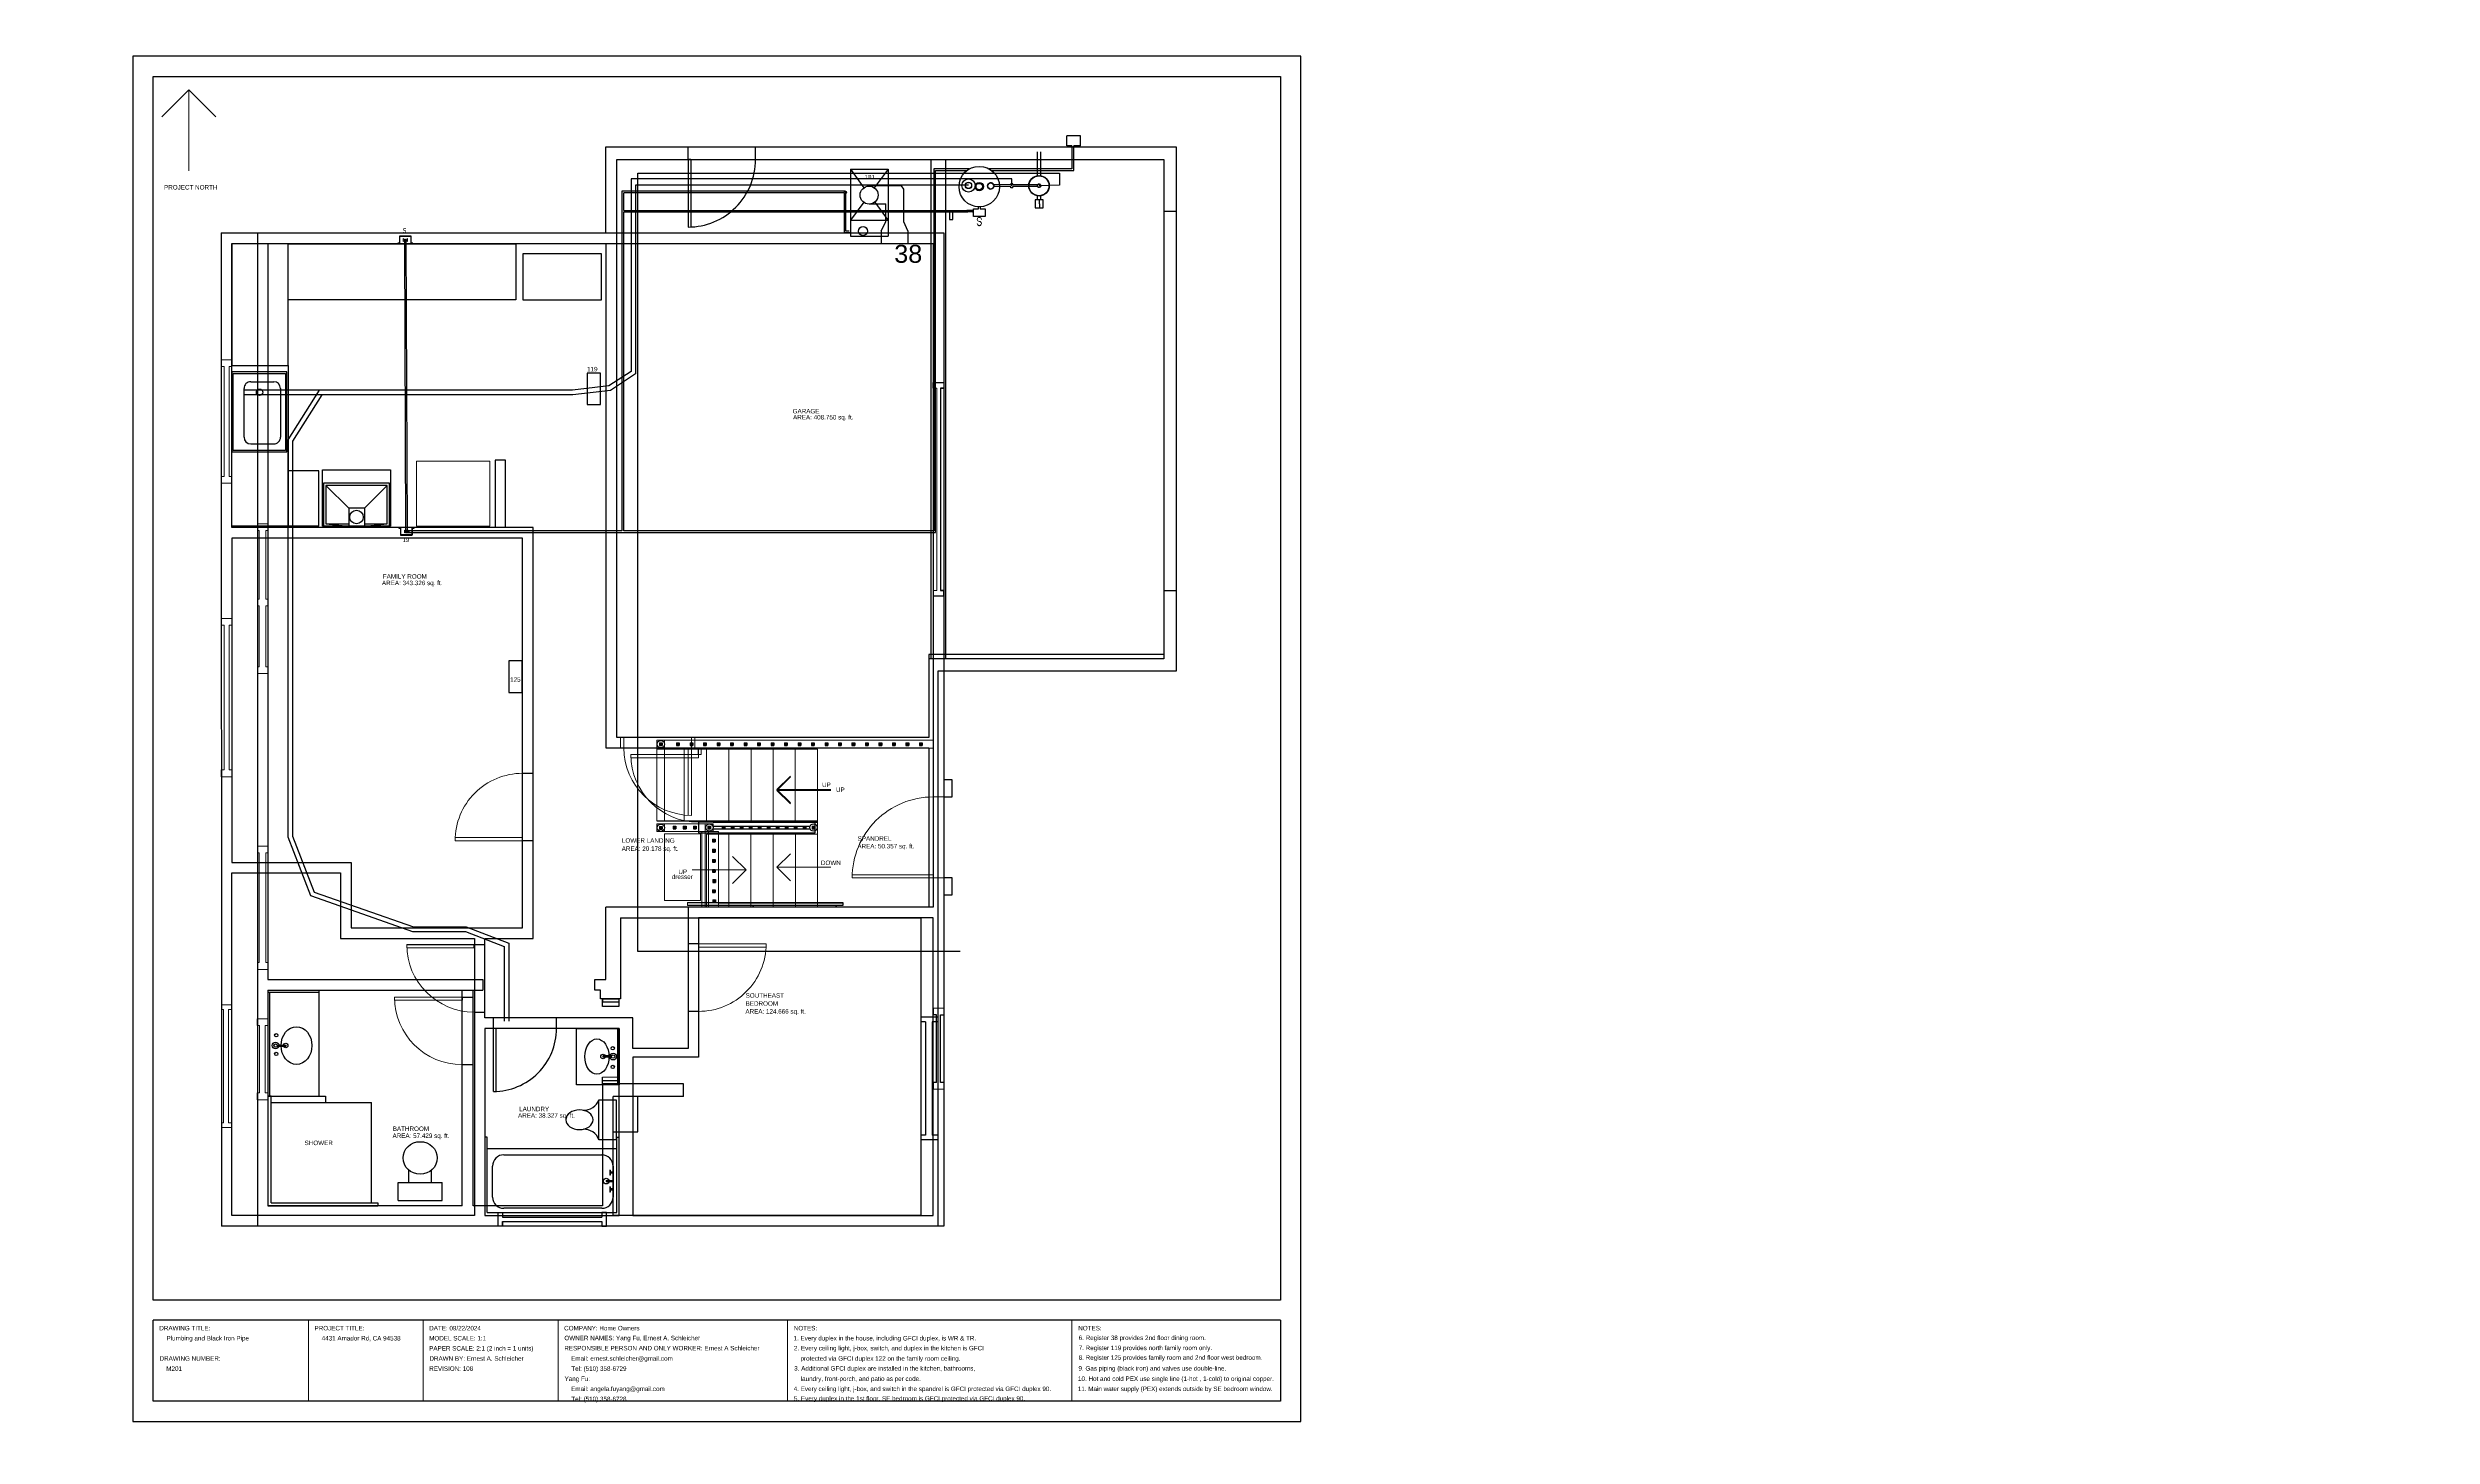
# Paper-space layout 'Layout1' of a CAD drawing. Header units: inches. Extents: x 2.53 to 12.41, y 0.69 to 6.45.
# The model-space entities are those that its viewports show. They can reach past a viewport. Long polylines and large blocks are cut down to what shows.
import ezdxf

# ---------------------------------------------------------------- set-up
doc = ezdxf.new("R2010")
doc.units = ezdxf.units.IN
doc.header["$MEASUREMENT"] = 0
for name, pattern in [('ACAD_ISO02W100', [15, 12, -3]), ('CENTER2', [1.125, 0.75, -0.125, 0.125, -0.125]), ('DASHED', [0.75, 0.5, -0.25])]:
    doc.linetypes.add(name, pattern=pattern)
doc.layers.get('0').update_dxf_attribs({"color": 1, "lineweight": 9})
for name, color, linetype, lineweight in [('00-page-edge', 7, 'Continuous', 9), ('A101-Floorplan-1st-floor', 7, 'Continuous', 9), ('A101-Text', 7, 'Continuous', 9), ('A201-Floorplan-2nd-floor', 7, 'Continuous', 9), ('M102-Plumbing', 7, 'Continuous', 9)]:
    doc.layers.add(name, color=color, linetype=linetype, lineweight=lineweight)
doc.layers.add('Title Block', color=7, linetype='Continuous')
doc.layers.get('0').off()
doc.styles.get("Standard").update_dxf_attribs({"font": 'Arial.ttf', "height": 2})

# ---------------------------------------------------------------- blocks, each defined once
blk = doc.blocks.new('refrigerator')
at = {"layer": 'A201-Floorplan-2nd-floor', "linetype": 'CENTER2'}
blk.add_lwpolyline([(0, 0), (-32.625, 0), (-32.625, 28.925), (0, 28.925)], close=True, dxfattribs=at)
blk = doc.blocks.new('stove')
at = {"layer": 'A201-Floorplan-2nd-floor', "linetype": 'CENTER2', "lineweight": 30}
blk.add_lwpolyline([(-30.3, 25), (0, 25), (0, 0), (-30.3, 0)], close=True, dxfattribs=at)
blk = doc.blocks.new('L2-dining-room-window')
at = {"layer": 'A201-Floorplan-2nd-floor', "lineweight": 30}
for p, q in [((0, -2.5), (0, 0)), ((0, 0), (4.8, 0)), ((4.8, 0), (4.8, -2.5)), ((3.2, -2.5), (4.8, -2.5)), ((3.2, -2.5), (3.2, -92.5)), ((4.8, -2.5), (3.2, -2.5)), ((0, -92.5), (0, -95)), ((0, -95), (4.8, -95)), ((3.2, -92.5), (4.8, -92.5)), ((4.8, -92.5), (3.2, -92.5)), ((4.8, -95), (4.8, -92.5))]:
    blk.add_line(p, q, dxfattribs=at)
at = {"layer": 'A201-Floorplan-2nd-floor'}
blk.add_lwpolyline([(0, -92.5), (1.6, -92.5), (1.6, -2.5), (0, -2.5)], dxfattribs=at)
blk = doc.blocks.new('L2-SE-bedroom-window')
at = {"lineweight": 30}
blk.add_line((0, -33.125), (0, -36.125), dxfattribs=at)
at = {"layer": 'A201-Floorplan-2nd-floor'}
for p, q in [((4.75, 0), (0, 0)), ((0, -36.125), (4.75, -36.125))]:
    blk.add_line(p, q, dxfattribs=at)
at = {"layer": 'A201-Floorplan-2nd-floor', "lineweight": 30}
for p, q in [((0, 0), (0, -3)), ((4.75, 0), (4.75, -3)), ((1.5, -3), (0, -3)), ((1.5, -33.125), (1.5, -3)), ((3.25, -3), (4.75, -3)), ((3.25, -33.125), (3.25, -3)), ((1.5, -33.125), (0, -33.125)), ((4.75, -33.125), (3.25, -33.125)), ((4.75, -33.125), (4.75, -36.125))]:
    blk.add_line(p, q, dxfattribs=at)
blk = doc.blocks.new('L2-bathroom-door')
at = {"lineweight": 30}
for p, q in [((0, -28), (0, 0)), ((1.2, 0), (0, 0)), ((0, 0), (0, 0)), ((1.2, -28), (1.2, 0))]:
    blk.add_line(p, q, dxfattribs=at)
blk.add_arc((0, 0), 28, 270, 0, dxfattribs=at)
blk = doc.blocks.new('L2-SE-bedroom')
at = {"layer": 'A201-Floorplan-2nd-floor'}
for p, q in [((30, 0), (0, 0)), ((0, 0), (0, -1.4)), ((0, -1.4), (30, -1.4))]:
    blk.add_line(p, q, dxfattribs=at)
blk.add_arc((0, 0), 30, 270, 0, dxfattribs=at)
blk = doc.blocks.new('L2-W-bedroom-door')
at = {"layer": 'A201-Floorplan-2nd-floor'}
for p, q in [((-156.2, -523.3), (-186.2, -523.3)), ((-186.2, -524.7), (-156.2, -524.7)), ((-156.2, -524.7), (-156.2, -523.3))]:
    blk.add_line(p, q, dxfattribs=at)
blk.add_arc((-156.2, -524.7), 30, 90, 180, dxfattribs=at)
blk = doc.blocks.new('L2-SW-bedroom-door')
at = {"layer": 'A201-Floorplan-2nd-floor', "lineweight": 30}
for p in [(-313.9, -549.4), (-283.9, -550.8)]:
    blk.add_line(p, (-283.9, -549.4), dxfattribs=at)
at = {"layer": 'A201-Floorplan-2nd-floor'}
blk.add_line((-313.9, -550.8), (-283.9, -550.8), dxfattribs=at)
blk.add_arc((-283.9, -549.4), 30, 180, 270, dxfattribs=at)
blk = doc.blocks.new('L1-bathroom-door')
at = {"layer": 'A101-Floorplan-1st-floor'}
for p, q in [((0, 0), (-30, 0)), ((0, -1.375), (-30, -1.375))]:
    blk.add_line(p, q, dxfattribs=at)
at = {"layer": 'A101-Floorplan-1st-floor', "lineweight": 30}
blk.add_line((0, 0), (0, -1.375), dxfattribs=at)
at = {"layer": 'A101-Floorplan-1st-floor'}
blk.add_arc((0, 0), 30, 180, 270, dxfattribs=at)
blk = doc.blocks.new('L2-SW-bedroom-window')
at = {"layer": 'A201-Floorplan-2nd-floor'}
for p, q in [((0, 54.5), (-4.7, 54.5)), ((0, 52.5), (0, 54.5)), ((-4.7, 52.5), (-3.7, 52.5)), ((-3.7, 2), (-3.7, 52.5)), ((-1.5, 2), (-1.5, 52.5)), ((-1.5, 52.5), (0, 52.5)), ((-3.7, 2), (-4.7, 2)), ((0, 0), (-4.7, 0)), ((0, 2), (-1.5, 2)), ((0, 0), (0, 2))]:
    blk.add_line(p, q, dxfattribs=at)
at = {"layer": 'A201-Floorplan-2nd-floor', "lineweight": 30}
for p, q in [((-4.7, 54.5), (-4.7, 52.5)), ((-4.7, 2), (-4.7, 0))]:
    blk.add_line(p, q, dxfattribs=at)
blk = doc.blocks.new('L2-bathroom-bath-tub')
at = {"lineweight": 30}
for p, q in [((-1, 0), (0, 0)), ((-58.7, 0), (-59.7, 0)), ((-58.7, -33.5), (-58.7, 0)), ((-58.7, -5), (-1, -5)), ((-51.3, -7.8), (-7.7, -7.8)), ((-1, -33.5), (-1, 0)), ((-56.3, -26.6), (-56.3, -12.8)), ((-2.7, -12.8), (-2.7, -26.6)), ((-7.7, -31.6), (-51.3, -31.6)), ((-58.7, -33.5), (-1, -33.5))]:
    blk.add_line(p, q, dxfattribs=at)
for centre, start, end in [((-51.3, -12.8), 90, 180), ((-7.7, -12.8), 0, 90), ((-51.3, -26.6), 180, 270), ((-7.7, -26.6), 270, 0)]:
    blk.add_arc(centre, 5, start, end, dxfattribs=at)
blk = doc.blocks.new('L2-bathroom-window')
at = {"lineweight": 30}
for p, q in [((0, 0), (0, 6)), ((0, 6), (2, 6)), ((2, 0), (0, 0)), ((2, 6), (2, 4)), ((2, 6), (2, 4)), ((2, 4), (46.2, 4)), ((2, 2), (2, 0)), ((2, 0), (2, 2)), ((2, 2), (46.2, 2)), ((48.2, 6), (46.2, 6)), ((46.2, 6), (46.2, 4)), ((46.2, 2), (46.2, 0)), ((46.2, 0), (48.2, 0)), ((48.2, 0), (48.2, 6))]:
    blk.add_line(p, q, dxfattribs=at)
blk = doc.blocks.new('L1-bathroom-window')
at = {"layer": 'A101-Floorplan-1st-floor'}
for p, q in [((0, 36), (-4.8, 36)), ((-3.7, 33), (-4.8, 33)), ((-3.7, 3), (-3.7, 33)), ((0, 33), (-1.2, 33)), ((-1.2, 3), (-1.2, 33)), ((-4.8, 3), (-3.7, 3)), ((-4.8, 0), (0, 0)), ((-1.2, 3), (0, 3))]:
    blk.add_line(p, q, dxfattribs=at)
at = {"layer": 'A101-Floorplan-1st-floor', "lineweight": 30}
for p, q in [((-4.8, 36), (-4.8, 33)), ((0, 36), (0, 33)), ((-4.8, 3), (-4.8, 0)), ((0, 3), (0, 0))]:
    blk.add_line(p, q, dxfattribs=at)
blk = doc.blocks.new('L1-family-room-window')
at = {"layer": 'A101-Floorplan-1st-floor'}
for p, q in [((0, 54.8), (-4.7, 54.8)), ((-3.9, 51.8), (-4.7, 51.8)), ((-3.9, 3), (-3.9, 51.8)), ((0, 51.8), (-0.9, 51.8)), ((-0.9, 3), (-0.9, 51.8)), ((-4.7, 3), (-3.9, 3)), ((-4.7, 0), (0, 0)), ((-0.9, 3), (0, 3))]:
    blk.add_line(p, q, dxfattribs=at)
at = {"layer": 'A101-Floorplan-1st-floor', "lineweight": 30}
for p, q in [((-4.7, 54.8), (-4.7, 51.8)), ((0, 54.8), (0, 51.8)), ((-4.7, 3), (-4.7, 0)), ((0, 3), (0, 0))]:
    blk.add_line(p, q, dxfattribs=at)
blk = doc.blocks.new('L1-family-room-patio-doors')
at = {"layer": 'A101-Floorplan-1st-floor'}
for p, q in [((0, 66.6), (-4.7, 66.6)), ((-3.9, 63.6), (-4.7, 63.6)), ((-3.9, 33.1), (-3.9, 63.6)), ((-0.9, 33.1), (-0.9, 63.6)), ((0, 63.6), (-0.9, 63.6)), ((-0.1, 66.6), (-0.1, 63.6)), ((-4.7, 33.1), (-3.9, 33.1)), ((-0.9, 33.1), (0, 33.1)), ((-0.1, 33.1), (-0.1, 30.1)), ((-4.7, 30.1), (-3.9, 30.1)), ((-3.9, 3), (-3.9, 30.1)), ((-0.9, 3), (-0.9, 30.1)), ((-0.9, 30.1), (0, 30.1)), ((-4.7, 3), (-3.9, 3)), ((-4.7, 0), (0, 0)), ((-0.9, 3), (0, 3)), ((-0.1, 3), (-0.1, 0))]:
    blk.add_line(p, q, dxfattribs=at)
at = {"layer": 'A101-Floorplan-1st-floor', "lineweight": 30}
for p, q in [((-4.7, 66.6), (-4.7, 63.6)), ((-4.7, 33.1), (-4.7, 30.1)), ((-4.7, 3), (-4.7, 0))]:
    blk.add_line(p, q, dxfattribs=at)
blk = doc.blocks.new('lower-landing-to-garage-door')
at = {"layer": 'A101-Floorplan-1st-floor'}
for p, q in [((30, 0), (28.6, 0)), ((30, 0), (30, -30)), ((28.6, 0), (28.6, -30))]:
    blk.add_line(p, q, dxfattribs=at)
blk.add_arc((30, 0), 30, 180, 270, dxfattribs=at)
blk = doc.blocks.new('garage-door-exit-to-trailer')
at = {"layer": 'A101-Floorplan-1st-floor', "lineweight": 30}
for p, q in [((0, 0), (0, -30)), ((1.2, 0), (0, 0)), ((1.2, 0), (1.2, -30))]:
    blk.add_line(p, q, dxfattribs=at)
blk.add_arc((0, 0), 30, 270, 0, dxfattribs=at)
blk = doc.blocks.new('spandrel-door')
at = {"layer": 'A101-Floorplan-1st-floor'}
for p, q in [((0, 0), (-30, 0)), ((0, -1.4), (0, 0)), ((0, -1.4), (-30, -1.4))]:
    blk.add_line(p, q, dxfattribs=at)
blk.add_arc((0, 0), 30, 180, 270, dxfattribs=at)
blk = doc.blocks.new('brick-facade-right-of-front-door')
at = {"lineweight": 30}
for p, q in [((3.625, 7.625), (0, 7.625)), ((0, 7.625), (0, 0)), ((0, 0), (3.625, 0)), ((3.625, 0), (3.625, 7.625))]:
    blk.add_line(p, q, dxfattribs=at)
blk = doc.blocks.new('brick-facade-left-of-front-door')
at = {"lineweight": 30}
for p, q in [((3.625, 0), (0, 0)), ((0, 0), (0, -7.625)), ((3.625, -7.625), (3.625, 0)), ((0, -7.625), (3.625, -7.625))]:
    blk.add_line(p, q, dxfattribs=at)
blk = doc.blocks.new('L1-toilet')
at = {"lineweight": 30}
for p, q in [((-14.8, 8), (-14.8, 13.4)), ((-4.8, 8), (-4.8, 13.4)), ((-19.6, 0), (-19.6, 8)), ((-19.6, 8), (0, 8)), ((-19.6, 0), (0, 0)), ((0, 0), (0, 8))]:
    blk.add_line(p, q, dxfattribs=at)
blk.add_ellipse((-9.8, 18.9), major_axis=(7.62, 0), ratio=0.95082, dxfattribs=at)
blk = doc.blocks.new('L1-bathroom-sink-faucets-bowl')
at = {"lineweight": 30}
for p, q in [((2.2, 0.2), (6, 0.2)), ((6, 0.2), (6, -0.2)), ((2.2, -0.2), (6, -0.2))]:
    blk.add_line(p, q, dxfattribs=at)
for centre, radius in [((1.5, 0), 1.5), ((1.5, 0), 0.75), ((1.8, 4.6), 0.75), ((6, 0), 1), ((1.8, -3.7), 0.75)]:
    blk.add_circle(centre, radius, dxfattribs=at)
blk.add_ellipse((10.8, 0), major_axis=(0, -8.38), ratio=0.820896, dxfattribs=at)
blk = doc.blocks.new('L1-granite-splash-and-counter')
at = {"layer": 'A101-Floorplan-1st-floor', "lineweight": 30}
for p, q in [((0, 0), (22.6, 0)), ((0, 0), (0, -0.9)), ((22.6, 0), (22.6, -47.1)), ((0, -0.9), (22.6, -0.9)), ((0, -0.9), (0, -47.1)), ((0.9, -47.1), (0.9, -0.9)), ((0, -47.1), (0.9, -47.1)), ((0.9, -47.1), (22.6, -47.1))]:
    blk.add_line(p, q, dxfattribs=at)
blk = doc.blocks.new('L1-shower-tiles-and-glass-walls')
at = {"layer": 'A101-Floorplan-1st-floor', "lineweight": 30}
for p, q in [((1.4, 48.8), (0, 48.8)), ((0, 48.8), (0, 48.8)), ((0, 48.8), (0, 0)), ((1.4, 1.4), (1.4, 48.8)), ((1.4, 48.8), (25.6, 48.8)), ((1.4, 46), (46.1, 46)), ((25.6, 48.8), (25.6, 46)), ((46.1, 1.4), (46.1, 46)), ((0, 0), (48.9, 0)), ((1.4, 1.4), (48.9, 1.4)), ((48.9, 1.4), (48.9, 0))]:
    blk.add_line(p, q, dxfattribs=at)
blk = doc.blocks.new('L2-bathroom-sink')
at = {"lineweight": 30}
for p, q in [((-19, -25), (-19, 0)), ((-19, 0), (0, 0)), ((-0.8, 0), (-0.8, -25)), ((0, 0), (0, -25)), ((-3.4, -12.2), (-7.2, -12.2)), ((-7.2, -12.8), (-7.2, -12.2)), ((-3.4, -12.8), (-7.2, -12.8)), ((0, -25), (-19, -25))]:
    blk.add_line(p, q, dxfattribs=at)
for centre, radius in [((-2.9, -8.8), 0.75), ((-7.2, -12.5), 1), ((-2.7, -12.5), 1.5), ((-2.9, -17.1), 0.75), ((-2.7, -12.5), 0.75)]:
    blk.add_circle(centre, radius, dxfattribs=at)
blk.add_ellipse((-9.9, -12.5), major_axis=(0, 7.83), ratio=0.682565, dxfattribs=at)
blk = doc.blocks.new('L2-toilet')
at = {"layer": 'A201-Floorplan-2nd-floor', "lineweight": 30}
for p, q in [((-7.8, 0), (-7.8, 17.8)), ((-7.8, 17.8), (0, 17.8)), ((0, 17.8), (0, 0)), ((0, 0), (-7.8, 0))]:
    blk.add_line(p, q, dxfattribs=at)
for centre, start, end in [((-14.4, 20.3), 267.5527, 339.3943), ((-14.4, -2.5), 20.6057, 92.4473)]:
    blk.add_arc(centre, 7.15, start, end, dxfattribs=at)
blk.add_ellipse((-16.4, 8.9), major_axis=(-6.05, 0), ratio=0.722961, start_param=4.712389, end_param=10.995574, dxfattribs=at)
blk = doc.blocks.new('L2-tub-hot-faucet')
at = {"layer": 'A201-Floorplan-2nd-floor', "lineweight": 30}
for p, q in [((-1.3, 1.4), (-1.5, 1.4)), ((-1.5, 1.4), (-1.5, -0.9)), ((-1.3, 1.4), (-1.3, -0.9)), ((0, 0.5), (-1.3, 0.5)), ((0, 0), (-1.3, 0)), ((-1.3, -0.9), (-1.3, 0)), ((-1.3, -0.9), (-1.5, -0.9))]:
    blk.add_line(p, q, dxfattribs=at)
blk = doc.blocks.new('L2-tub-faucets-and-drain')
at = {"layer": 'A201-Floorplan-2nd-floor', "lineweight": 30}
for p, q in [((0, 0.2), (3.1, 0.2)), ((0, 0.2), (0, -0.2)), ((0, -0.2), (3.1, -0.2))]:
    blk.add_line(p, q, dxfattribs=at)
blk.add_circle((0, 0), 1.25, dxfattribs=at)
at = {"lineweight": 30}
for p in [(3.1, 3.5), (3.1, -4)]:
    blk.add_blockref('L2-tub-hot-faucet', p, dxfattribs=at)
blk = doc.blocks.new('L2-furnace-register-38-and-duct')
at = {"layer": 'A201-Floorplan-2nd-floor', "lineweight": 30}
for p, q in [((9, 25.6), (-5.4, 25.6)), ((10, 24.2), (9, 25.6)), ((10, 9.6), (10, 24.2)), ((-5.3, 17.6), (2.1, 17.6)), ((2, 9.6), (2.1, 17.6)), ((0, 5.6), (2, 9.6)), ((0, 5.6), (0, 0)), ((11.9, 5.6), (10, 9.6)), ((11.9, 5.6), (11.9, 0))]:
    blk.add_line(p, q, dxfattribs=at)
blk = doc.blocks.new('L2-north-kitchen-butcher-block')
at = {"layer": 'A201-Floorplan-2nd-floor', "linetype": 'CENTER2', "lineweight": 30}
blk.add_lwpolyline([(0, -25), (-101.3, -25), (-101.3, 0), (0, 0)], close=True, dxfattribs=at)
blk = doc.blocks.new('L2-kitchen-NW-butcher-block')
at = {"layer": 'A201-Floorplan-2nd-floor', "linetype": 'CENTER2', "lineweight": 30}
blk.add_lwpolyline([(25, -54.2), (25, 0), (0, 0), (0, -54.2)], close=True, dxfattribs=at)
blk = doc.blocks.new('L2-kitchen-butcher-block-sink')
at = {"layer": 'A201-Floorplan-2nd-floor', "linetype": 'CENTER2', "lineweight": 30}
blk.add_lwpolyline([(0, 71.3625), (25, 71.3625), (25, 0), (0, 0)], close=True, dxfattribs=at)
blk = doc.blocks.new('L2-butcher-block-west-stove')
at = {"layer": 'A201-Floorplan-2nd-floor', "linetype": 'CENTER2', "lineweight": 30}
for p, q in [((13.7, 24.6), (0, 24.6)), ((0, 0), (0, 24.6)), ((13.7, 0), (13.7, 24.6)), ((13.7, 0), (0, 0))]:
    blk.add_line(p, q, dxfattribs=at)
blk = doc.blocks.new('smart-hood')
at = {"lineweight": 30}
for p, q in [((11.15625, 8), (11.15625, 0)), ((18.15625, 8), (11.15625, 8)), ((18.15625, 8), (18.15625, 0))]:
    blk.add_line(p, q, dxfattribs=at)
blk.add_lwpolyline([(0, 0), (29.3125, 0), (29.3125, 19), (0, 19)], close=True, dxfattribs=at)
blk.add_lwpolyline([(18.15625, 1), (28.3125, 1), (28.3125, 18), (1, 18), (1, 1), (11.15625, 1)], dxfattribs=at)
blk.add_circle((14.65625, 4), 3, dxfattribs=at)
blk = doc.blocks.new('L2-stove-exhaust-hood')
at = {"layer": 'A201-Floorplan-2nd-floor', "lineweight": 30}
for p, q in [((0, 8), (-10.15625, 18)), ((17.15625, 18), (7, 8)), ((-10.15625, 1), (0, 0)), ((7, 0), (17.15625, 1))]:
    blk.add_line(p, q, dxfattribs=at)
blk.add_blockref('smart-hood', (-11.15625, 0), dxfattribs=at)
blk = doc.blocks.new('L2-S-gas-shutoff-valve')
at = {"layer": 'M102-Plumbing'}
for p, q in [((-0.9, 0.6), (0.9, -0.6)), ((-0.9, -0.6), (0.9, 0.6))]:
    blk.add_line(p, q, dxfattribs=at)
at = {"layer": 'M102-Plumbing', "lineweight": 30}
for p, q in [((-0.9, 0.6), (-0.9, -0.6)), ((0.9, 0.6), (0.9, -0.6))]:
    blk.add_line(p, q, dxfattribs=at)
at = {"layer": 'M102-Plumbing'}
blk.add_lwpolyline([(0, 0), (0, 0.7), (0.1, 0.7)], dxfattribs=at)
at = {"layer": 'M102-Plumbing', "lineweight": 30}
blk.add_circle((0, 0), 0.433, dxfattribs=at)
blk = doc.blocks.new('L2-N-gas-shutoff-valve')
at = {"layer": 'M102-Plumbing'}
for p, q in [((-1, 0.7), (-1, 0.4)), ((0, 0), (-1, 0.7)), ((-1, 0.4), (-1, 0)), ((-1, -0.4), (-1, 0)), ((0, 0), (-1, -0.7)), ((0, 0), (1, 0.7)), ((0, 0), (1, -0.7)), ((1, 0.7), (1, 0.4)), ((1, 0.4), (1, 0)), ((1, -0.4), (1, 0)), ((-1, -0.7), (-1, -0.4)), ((1, -0.7), (1, -0.4))]:
    blk.add_line(p, q, dxfattribs=at)
blk.add_lwpolyline([(0, 0), (0, -0.7), (-0.2, -0.7)], dxfattribs=at)
at = {"layer": 'M102-Plumbing', "lineweight": 30}
blk.add_circle((0, 0), 0.375, dxfattribs=at)
blk = doc.blocks.new('L2-cabinet-holding-kitchen-sink')
at = {"layer": 'A201-Floorplan-2nd-floor', "lineweight": -3}
for points in [[(0, 0), (0, 35.6), (-24.4, 35.6), (-24.4, 0)], [(-23.8, 0.6), (-23.8, 34.9), (-0.6, 34.9), (-0.6, 0.6)]]:
    blk.add_lwpolyline(points, close=True, dxfattribs=at)
blk = doc.blocks.new('L2-kitchen-sink-and-drain')
at = {"layer": 'A201-Floorplan-2nd-floor', "lineweight": -3}
for p, q in [((-6.9375, -19.96875), (-6.9375, 1.71875)), ((-3.9375, 4.71875), (6.28125, 4.71875)), ((9.28125, 1.71875), (9.28125, -19.96875)), ((-3.9375, -22.96875), (6.28125, -22.96875))]:
    blk.add_line(p, q, dxfattribs=at)
blk.add_circle((0, 0), 1.45459, dxfattribs=at)
for centre, start, end in [((-3.9375, 1.71875), 90, 180), ((6.28125, 1.71875), 0, 90), ((-3.9375, -19.96875), 180, 270), ((6.28125, -19.96875), 270, 0)]:
    blk.add_arc(centre, 3, start, end, dxfattribs=at)
blk = doc.blocks.new('L2-front-door')
at = {"layer": 'A201-Floorplan-2nd-floor'}
for p, q in [((-36, 1.4), (0, 1.4)), ((-36, 0), (0, 0))]:
    blk.add_line(p, q, dxfattribs=at)
at = {"layer": 'A201-Floorplan-2nd-floor', "lineweight": 30}
blk.add_line((0, 1.4), (0, 0), dxfattribs=at)
at = {"layer": 'A201-Floorplan-2nd-floor'}
blk.add_arc((0, 0), 36, 90, 180, dxfattribs=at)
blk = doc.blocks.new('L2-banister-rail')
at = {"layer": 'A201-Floorplan-2nd-floor', "lineweight": -3}
for p, q in [((292.3, -354.6), (291.1, -355.8)), ((292.3, -355.8), (291.1, -354.6)), ((291.1, -354.6), (291.1, -355.8)), ((291.1, -354.6), (292.3, -354.6)), ((291.1, -355.8), (292.3, -355.8)), ((292.3, -354.6), (292.3, -355.8))]:
    blk.add_line(p, q, dxfattribs=at)
at = {"layer": 'A201-Floorplan-2nd-floor', "lineweight": 5}
blk.add_line((291.7, -355.8), (291.7, -354.6), dxfattribs=at)
blk = doc.blocks.new('L2-dresser-in-front-of-banister')
at = {"layer": 'A201-Floorplan-2nd-floor', "lineweight": 5}
for p, q in [((232.3, -358), (232.3, -387.6)), ((248.3, -358), (232.3, -358)), ((248.3, -387.6), (248.3, -358)), ((232.3, -387.6), (248.3, -387.6))]:
    blk.add_line(p, q, dxfattribs=at)
blk = doc.blocks.new('L2-SW-bannister-ball')
at = {"layer": 'A201-Floorplan-2nd-floor', "lineweight": -3}
blk.add_circle((231.6, -355.2), 1.62, dxfattribs=at)
at = {"color": 1, "lineweight": 5}
blk.add_blockref('L2-banister-rail', (-60.1, 0), dxfattribs=at)
blk = doc.blocks.new('L2-SE-bannister-ball')
at = {"layer": 'A201-Floorplan-2nd-floor', "lineweight": -3}
blk.add_circle((252.3, -355.2), 1.62, dxfattribs=at)
at = {"color": 1, "lineweight": 5}
blk.add_blockref('L2-banister-rail', (-39.5, 0), dxfattribs=at)
blk = doc.blocks.new('L1-pt-5-bannister-ball')
at = {"layer": 'A201-Floorplan-2nd-floor', "lineweight": -3}
blk.add_circle((298.6, -355.2), 1.61, dxfattribs=at)
at = {"color": 1, "lineweight": 5}
blk.add_blockref('L2-banister-rail', (6.9, 0), dxfattribs=at)
blk = doc.blocks.new('L2-south-stairway-5-steps')
at = {"layer": 'A201-Floorplan-2nd-floor', "lineweight": 5}
for p, q in [((-49.375, 0), (0, 0)), ((-49.375, 0), (-49.375, -32.40625)), ((-39.5, 0), (-39.5, -32.40625)), ((-29.625, 0), (-29.625, -32.40625)), ((-19.75, 0), (-19.75, -32.40625)), ((-9.875, 0), (-9.875, -32.40625)), ((0, 0), (0, -32.40625))]:
    blk.add_line(p, q, dxfattribs=at)
blk = doc.blocks.new('L1-south-stairway-5-steps')
at = {"layer": 'A101-Floorplan-1st-floor', "lineweight": 5}
for p, q in [((-49.375, 0), (0, 0)), ((-49.375, 0), (-49.375, -32.40625)), ((-39.5, 0), (-39.5, -32.40625)), ((-29.625, 0), (-29.625, -32.40625)), ((-19.75, 0), (-19.75, -32.40625)), ((-9.875, 0), (-9.875, -32.40625)), ((0, 0), (0, -32.40625))]:
    blk.add_line(p, q, dxfattribs=at)
blk = doc.blocks.new('L2-south-stairway-handrail-to-L1')
at = {"layer": 'A201-Floorplan-2nd-floor', "lineweight": -3}
for p, q in [((-44.1, 1.2), (11.2, 1.2)), ((11.2, 0), (-44.1, 0)), ((-28.7, -0.8), (-28.7, 0)), ((-28.5, -0.8), (-28.5, 0)), ((8.1, 0), (8.1, -0.8)), ((8.3, 0), (8.3, -0.8)), ((11.2, 1.2), (11.2, 0))]:
    blk.add_line(p, q, dxfattribs=at)
blk = doc.blocks.new('L1-south-stairway-handrail')
at = {"layer": 'A101-Floorplan-1st-floor', "lineweight": -3}
for p, q in [((-57.8, 1.3), (11.2, 1.3)), ((11.2, 0), (-57.8, 0)), ((-28.7, -0.8), (-28.7, 0)), ((-28.5, -0.8), (-28.5, 0)), ((8.1, 0), (8.1, -0.8)), ((8.3, 0), (8.3, -0.8)), ((11.2, 1.3), (11.2, 0))]:
    blk.add_line(p, q, dxfattribs=at)
at = {"layer": 'A101-Floorplan-1st-floor', "lineweight": 5}
blk.add_line((-57.8, 1.3), (-57.8, 0), dxfattribs=at)
blk = doc.blocks.new('L1-arrow')
at = {"lineweight": 5}
for p, q in [((188.3, -366), (182.3, -360)), ((182.3, -366), (164.3, -366)), ((182.3, -366), (188.3, -366)), ((188.3, -366), (182.3, -372))]:
    blk.add_line(p, q, dxfattribs=at)
blk = doc.blocks.new('L1-ceiling-register-119')
at = {"layer": 'A101-Floorplan-1st-floor', "lineweight": 30}
for p, q in [((-6, 0, -95.1), (-6, -14, -95.1)), ((0, 0, -95.1), (-6, 0, -95.1)), ((0, -14, -95.1), (0, 0, -95.1)), ((-6, -14, -95.1), (0, -14, -95.1))]:
    blk.add_line(p, q, dxfattribs=at)
blk = doc.blocks.new('L1-south-east-bedroom-window')
at = {"layer": 'A101-Floorplan-1st-floor', "lineweight": -3}
for p, q in [((7.5, 54.5), (0, 54.5)), ((0, 54.5), (0, 52.5)), ((7.5, 54.5), (7.5, 52.5)), ((2.1, 52.5), (0, 52.5)), ((2.1, 52.5), (2.1, 2)), ((5.1, 52.5), (5.1, 2)), ((7.5, 52.5), (5.1, 52.5)), ((2.1, 2), (0, 2)), ((0, 2), (0, 0)), ((7.5, 0), (0, 0)), ((7.5, 2), (5.1, 2)), ((7.5, 2), (7.5, 0))]:
    blk.add_line(p, q, dxfattribs=at)
blk = doc.blocks.new('L1-framing-for-expansion-tank')
at = {"layer": 'A101-Floorplan-1st-floor', "lineweight": -3}
for p, q in [((1, 14.2), (1, 24.9)), ((2.5, 14.2), (2.5, 24.9)), ((1, 3.5), (1, 5.4)), ((1.8, 1.8), (1.8, 3.5)), ((1.8, 1.8), (1.8, 0)), ((2.5, 3.5), (2.5, 5.4))]:
    blk.add_line(p, q, dxfattribs=at)
blk.add_lwpolyline([(0, 0), (3.5, 0), (3.5, 3.5), (0, 3.5)], close=True, dxfattribs=at)
blk.add_lwpolyline([(0, 0), (3.5, 0), (3.5, 3.5), (0, 3.5)], close=True, dxfattribs=at)
blk = doc.blocks.new('L1-expansion-tank-186')
at = {"layer": 'M102-Plumbing', "lineweight": -3}
for radius in [4.49, 0.75]:
    blk.add_circle((0.7, 4.4, -54.8), radius, dxfattribs=at)
blk = doc.blocks.new('L1-expansion-tank-186-reference')
at = {"layer": 'A101-Floorplan-1st-floor', "lineweight": -3}
for radius in [4.49, 0.75]:
    blk.add_circle((388.2, -77.4), radius, dxfattribs=at)
blk = doc.blocks.new('L1-water-heater-184-reference')
at = {"layer": 'A101-Floorplan-1st-floor'}
for p, q in [((0, -13.7), (0, -13.3)), ((0, -17.3), (0, -17.6))]:
    blk.add_line(p, q, dxfattribs=at)
at = {"layer": 'A101-Floorplan-1st-floor', "lineweight": -3}
blk.add_lwpolyline([(0.4, -9), (0.4, -9.9), (2.6, -9.9), (2.6, -13.3), (-2.6, -13.3), (-2.6, -9.9), (-0.4, -9.9), (-0.4, -9)], dxfattribs=at)
for centre, radius in [((0, 0), 9), ((-4.8, 0.5), 2.93), ((-4.8, 0.5), 1.39), ((0, 0), 1.88), ((0, 0), 1.45), ((5.1, 0.3), 1.39)]:
    blk.add_circle(centre, radius, dxfattribs=at)
at = {"layer": 'A101-Floorplan-1st-floor'}
for centre, start, end in [((0, -14.6), 0, 180), ((0, -14.6), 180, 270), ((0, -16.4), 180, 90)]:
    blk.add_arc(centre, 0.916, start, end, dxfattribs=at)
blk = doc.blocks.new('L1-furnace-181-reference')
at = {"layer": 'A101-Floorplan-1st-floor', "lineweight": -3}
for p, q in [((0, 29.7), (6, 21.5)), ((0, 29.7), (0, 0)), ((16.8, 29.7), (16.8, 0)), ((10.8, 15.1), (16.8, 6.9)), ((0, 0), (16.8, 0))]:
    blk.add_line(p, q, dxfattribs=at)
for points in [[(0, 29.7), (16.8, 29.7), (10.6, 21.4)], [(5.9, 15), (0, 7), (16.8, 7)]]:
    blk.add_lwpolyline(points, dxfattribs=at)
for centre, radius in [((8.3, 18.2), 4), ((5.6, 2.2), 2)]:
    blk.add_circle(centre, radius, dxfattribs=at)
blk = doc.blocks.new('L1-186')
at = {"layer": 'A101-Floorplan-1st-floor', "lineweight": -3}
for radius in [4.49, 0.75]:
    blk.add_circle((0, 0), radius, dxfattribs=at)
blk = doc.blocks.new('L2-west-bedroom-window')
at = {"layer": 'A201-Floorplan-2nd-floor'}
for p, q in [((-4.8, 70.4), (0, 70.4)), ((-3.5, 67.4), (-4.8, 67.4)), ((-3.5, 67.4), (-3.5, 3)), ((0, 67.4), (-1.3, 67.4)), ((-1.3, 67.4), (-1.3, 3)), ((-4.8, 3), (-3.5, 3)), ((0, 0), (-4.8, 0)), ((-1.3, 3), (0, 3)), ((0, 3), (0, 0))]:
    blk.add_line(p, q, dxfattribs=at)
at = {"layer": 'A201-Floorplan-2nd-floor', "lineweight": 30}
for p, q in [((-4.8, 70.4), (-4.8, 67.4)), ((0, 70.4), (0, 67.4)), ((-4.8, 3), (-4.8, 0))]:
    blk.add_line(p, q, dxfattribs=at)
blk = doc.blocks.new('L2-kitchen-window')
at = {"layer": 'A201-Floorplan-2nd-floor'}
for p, q in [((0, 54.9), (-4.8, 54.9)), ((0, 54.9), (0, 51.9)), ((-3.5, 51.9), (-4.8, 51.9)), ((-3.5, 51.9), (-3.5, 3)), ((0, 51.9), (-1.3, 51.9)), ((-1.3, 51.9), (-1.3, 3)), ((-4.8, 3), (-3.5, 3)), ((0, 0), (-4.8, 0)), ((-1.3, 3), (0, 3)), ((0, 3), (0, 0))]:
    blk.add_line(p, q, dxfattribs=at)
at = {"layer": 'A201-Floorplan-2nd-floor', "lineweight": 30}
for p, q in [((-4.8, 54.9), (-4.8, 51.9)), ((-4.8, 3), (-4.8, 0))]:
    blk.add_line(p, q, dxfattribs=at)
blk = doc.blocks.new('arrow')
at = {"layer": '00-page-edge', "lineweight": 5}
for q in [(-12, 24), (0, 0), (12, 24)]:
    blk.add_line((0, 36), q, dxfattribs=at)
blk = doc.blocks.new('project-northt')
at = {"layer": 'Title Block', "lineweight": 5}
blk.add_blockref('arrow', (0, -36), dxfattribs=at)
blk.add_text('PROJECT NORTH', height=2, dxfattribs=at).set_placement((-11, -44.3))

msp = doc.modelspace()

# ---------------------------------------------------------------- linework, layer by layer
at = {"layer": '00-page-edge', "lineweight": 5}
for p, q in [((574.4, 413.5), (610.4, 413.5)), ((574.4, 287), (610.4, 287)), ((574.4, 185), (610.4, 185)), ((574.4, 125), (610.4, 125)), ((574.4, 74), (610.4, 74)), ((574.4, 5), (574.4, 5)), ((574.4, 5), (574.4, 5))]:
    msp.add_line(p, q, dxfattribs=at)
at = {"layer": '00-page-edge', "lineweight": -3}
for points in [[(12.1, -4), (619.4, -4), (619.4, 515.3), (12.1, 515.3)], [(565.4, 5), (21.1, 5), (21.1, 506.3), (565.4, 506.3)]]:
    msp.add_lwpolyline(points, close=True, dxfattribs=at)
at = {"layer": 'A101-Floorplan-1st-floor', "lineweight": -3}
for p, q in [((52.4, 206.3), (52.4, 459.8)), ((52.4, 459.8), (285.7, 459.8)), ((81.1, 454.3), (81.1, 459.8)), ((249.8, 454.3), (249.8, 459.8)), ((285.7, 459.8), (285.7, 353.8)), ((285.7, 353.8), (532.5, 353.8)), ((532.5, 353.8), (532.5, 51.3)), ((319.8, 206.3), (319.8, 349.8)), ((319.8, 349.8), (390.6, 349.8)), ((390.6, 349.8), (390.6, 206.3)), ((395.4, 212.8), (395.4, 346.3)), ((395.4, 346.3), (527.8, 346.3)), ((527.8, 346.3), (527.8, 209.5)), ((352.2, 251), (352.2, 300.4)), ((58.1, 272.8), (52.4, 272.8)), ((322.8, 247.4), (319.8, 247.4)), ((58.1, 242.8), (52.4, 242.8)), ((474.8, 240.8), (469.2, 240.8)), ((469.2, 240.8), (469.2, 204.8)), ((474.8, 240.8), (474.8, 209.5)), ((395.4, 212.8), (431.4, 212.8)), ((431.4, 212.8), (431.4, 203.9)), ((490.6, 220.5), (474.8, 220.5)), ((490.6, 209.5), (490.6, 220.5)), ((90.7, 206.3), (52.4, 206.3)), ((90.7, 51.3), (90.7, 206.3)), ((95.4, 56), (95.4, 206.3)), ((95.4, 206.3), (319.8, 206.3)), ((422.8, 206.3), (390.6, 206.3)), ((422.8, 201.3), (422.8, 206.3)), ((431.4, 203.9), (427.6, 203.9)), ((427.6, 203.9), (427.6, 201.3)), ((431.4, 204.8), (431.4, 212)), ((431.4, 212), (434.9, 212)), ((431.4, 204.8), (432.9, 204.8)), ((434.9, 204.8), (431.4, 204.8)), ((432.9, 212), (432.9, 204.8)), ((434.9, 212), (434.9, 204.8)), ((469.2, 204.8), (466.2, 204.8)), ((467.7, 204.8), (467.7, 212)), ((469.2, 212), (469.2, 204.8)), ((469.2, 204.8), (523.5, 204.8)), ((527.8, 209.5), (474.8, 209.5)), ((523.5, 204.8), (523.5, 147.2)), ((427.6, 201.3), (422.8, 201.3)), ((422.8, 56), (422.8, 151.6)), ((422.8, 151.6), (427.6, 151.6)), ((427.6, 56), (427.6, 151.6)), ((523.5, 147.2), (427.6, 147.2)), ((430.7, 147.2), (427.6, 147.2)), ((523.5, 142.3), (427.6, 142.3)), ((430.7, 142.3), (430.7, 147.2)), ((460.7, 142.3), (460.7, 147.2)), ((523.5, 142.3), (523.5, 56)), ((95.4, 56), (422.8, 56)), ((427.6, 56), (523.5, 56)), ((90.7, 51.3), (532.5, 51.3))]:
    msp.add_line(p, q, dxfattribs=at)
at = {"layer": 'A101-Floorplan-1st-floor', "linetype": 'ACAD_ISO02W100', "lineweight": -3}
for p, q in [((278.3, 454.3), (278.3, 349.8)), ((280.2, 357.4), (58.1, 357.4)), ((280.2, 350.9), (58.1, 350.9))]:
    msp.add_line(p, q, dxfattribs=at)
at = {"layer": 'A101-Floorplan-1st-floor', "lineweight": 5}
for p, q in [((320.3, 300.4), (320.3, 251)), ((352.2, 300.4), (320.3, 300.4)), ((352.2, 290.5), (320.3, 290.5)), ((352.2, 280.6), (320.3, 280.6)), ((352.2, 270.8), (320.3, 270.8)), ((352.2, 260.9), (320.3, 260.9)), ((319.8, 245.8), (315.1, 245.8)), ((319.8, 244.3), (315.1, 244.3)), ((322.8, 248.7), (319.8, 248.7)), ((352.2, 251), (320.3, 251)), ((322.8, 247.4), (322.8, 248.7)), ((315.1, 214.3), (319.8, 214.3)), ((315.1, 212.8), (319.8, 212.8)), ((319.8, 206.3), (318.4, 206.3)), ((466.2, 204.8), (466.2, 212)), ((466.2, 212), (469.2, 212))]:
    msp.add_line(p, q, dxfattribs=at)
at = {"layer": 'A101-Floorplan-1st-floor', "lineweight": -3}
msp.add_lwpolyline([(278.3, 349.8), (315.1, 349.8), (315.1, 211.1), (58.1, 211.1), (58.1, 454.3), (280.2, 454.3), (280.2, 349.8)], dxfattribs=at)
for points in [[(81.3, 359.1), (84.8, 359.1), (84.8, 360.6), (81.3, 360.6)], [(357.6, 247.4), (357.6, 299.3), (352.8, 299.3), (352.8, 247.4)]]:
    msp.add_lwpolyline(points, close=True, dxfattribs=at)
at = {"layer": 'A201-Floorplan-2nd-floor', "lineweight": -3}
for p, q in [((90.7, 356.6), (532.5, 356.6)), ((90.7, 35.2), (90.7, 356.6)), ((532.5, 356.6), (532.5, 35.3)), ((352.2, 228.9), (352.2, 300.4)), ((352.8, 254), (352.8, 300.4)), ((354.6, 254), (354.6, 297.1)), ((355.8, 254), (355.8, 297.1)), ((407, 247.5), (407, 242.8)), ((437, 247.5), (437, 242.8)), ((444.6, 184.3), (439.9, 184.3)), ((331, 169.2), (331, 173.9)), ((361, 169.2), (361, 173.9)), ((221.8, 161.7), (191.8, 161.7)), ((191.8, 161.7), (191.8, 157)), ((191.8, 157), (221.8, 157)), ((407.3, 147.8), (407.3, 152.5)), ((437.3, 147.8), (437.3, 152.5)), ((444.6, 156.3), (439.9, 156.3)), ((444.6, 156.3), (444.6, 152.5)), ((526.5, 153.5), (498, 153.5)), ((90.7, 35.2), (532.5, 35.3))]:
    msp.add_line(p, q, dxfattribs=at)
at = {"layer": 'A201-Floorplan-2nd-floor', "lineweight": 5}
for p, q in [((316.4, 351.8), (316.4, 228.9)), ((319.9, 351.8), (319.9, 228.9)), ((341.6, 351.8), (341.6, 356.6)), ((377.6, 351.8), (377.6, 356.6)), ((320.3, 300.4), (320.3, 228.9)), ((352.2, 300.4), (320.3, 300.4)), ((390.6, 300.4), (352.2, 300.4)), ((352.2, 290.5), (320.3, 290.5)), ((352.2, 280.6), (320.3, 280.6)), ((352.2, 270.8), (320.3, 270.8)), ((352.2, 260.9), (320.3, 260.9)), ((390.6, 256.3), (357, 256.3)), ((357, 228.9), (357, 256.3)), ((390.6, 249), (390.6, 256.3)), ((352.2, 251), (320.3, 251)), ((353.5, 228.9), (353.5, 254)), ((353.5, 254), (357, 254)), ((357, 250.4), (353.5, 250.4)), ((390.6, 249), (357, 249)), ((352.2, 241.1), (320.3, 241.1)), ((352.2, 232.3), (316.4, 232.3)), ((316.4, 228.9), (352.2, 228.9)), ((353.5, 232.3), (357, 232.3)), ((353.5, 228.9), (357, 228.9)), ((120.5, 204.3), (119.4, 204.3))]:
    msp.add_line(p, q, dxfattribs=at)
at = {"layer": 'A201-Floorplan-2nd-floor', "linetype": 'DASHED', "lineweight": 5}
for p, q in [((357, 251.9), (390.6, 251.9)), ((357, 250.4), (390.6, 250.4))]:
    msp.add_line(p, q, dxfattribs=at)
at = {"layer": 'A201-Floorplan-2nd-floor', "lineweight": -3}
for points in [[(221.8, 173.9), (221.8, 40), (95.4, 39.9), (95.4, 351.8), (390.6, 351.8), (390.6, 242.8), (453.5, 242.8), (453.5, 218.3), (439.9, 218.3), (439.9, 152.5), (404.6, 152.5), (404.6, 173.9), (221.8, 173.9)], [(366.1, 255), (364.9, 255)], [(370.6, 255), (369.4, 255)], [(375.1, 255), (373.9, 255)], [(379.6, 255), (378.4, 255)], [(384.1, 255), (382.9, 255)], [(375.4, 39.9), (375.4, 88.3), (404.6, 88.3), (404.6, 147.8), (527.8, 147.8), (527.8, 40), (375.4, 40)]]:
    msp.add_lwpolyline(points, dxfattribs=at)
for points in [[(457.3, 247.5), (457.3, 218.3), (527.8, 218.3), (527.8, 351.8), (395.4, 351.8), (395.4, 247.5)], [(527.8, 212.2), (444.6, 212.2), (444.6, 152.5), (527.8, 152.5)], [(226.5, 39.9), (370.7, 40), (370.7, 93), (399.8, 93), (399.8, 169.2), (226.5, 169.2)]]:
    msp.add_lwpolyline(points, close=True, dxfattribs=at)
at = {"layer": 'A201-Floorplan-2nd-floor', "linetype": 'CENTER2', "lineweight": -3}
msp.add_lwpolyline([(120.5, 204.3), (100, 204.3), (100, 169.3), (120.5, 169.3)], close=True, dxfattribs=at)
at = {"layer": 'M102-Plumbing', "lineweight": -3}
for p, q in [((47.5, 417.3), (47.5, 411.3)), ((52, 417.3), (47.5, 417.3)), ((52, 417.3), (52, 414.3)), ((52, 411.3), (47.5, 411.3)), ((52, 413.5), (52, 411.3)), ((69.3, 398.2), (69.3, 394.4)), ((76, 399.7), (74.1, 399.7)), ((76, 398.2), (74.2, 398.2)), ((69.3, 387.2), (68.8, 387.2)), ((68.8, 387.2), (68.8, 386.3)), ((69.3, 386.3), (68.8, 386.3)), ((70.6, 387.2), (70.1, 387.2)), ((70.6, 386.3), (70.1, 386.3)), ((70.6, 387.2), (70.6, 386.3)), ((62.2, 367.8), (62.2, 352.1)), ((63, 352.8), (63, 366.7)), ((80.6, 366.7), (80.6, 366.8)), ((80.6, 366.8), (80.7, 366.8)), ((80.6, 366.7), (81.6, 366.7)), ((80.7, 369.6), (80.7, 366.8)), ((80.7, 214.2), (80.7, 366.8)), ((81.4, 369.6), (81.4, 367.1)), ((81.4, 214.2), (81.4, 367.1)), ((81.4, 366.8), (81.6, 366.8)), ((81.6, 366.7), (81.6, 366.8)), ((62.2, 352.1), (223.2, 352.1)), ((224, 352.8), (63, 352.8)), ((223.2, 352.1), (223.2, 214.2)), ((224, 117.2), (224, 352.8)), ((72.2, 312.7), (72.2, 213.4)), ((89.9, 313), (72.6, 313)), ((90.7, 312.3), (72.9, 312.3)), ((72.9, 312.3), (72.9, 214.2)), ((89.9, 314.5), (89.9, 313)), ((90.7, 315), (90.7, 312.3)), ((72.2, 213.4), (223.2, 213.4)), ((80.7, 214.2), (72.9, 214.2)), ((78.1, 220.4), (78.1, 220.4)), ((223.2, 214.2), (81.4, 214.2)), ((223.2, 213.4), (223.2, 118)), ((223.2, 118), (93.9, 117.4)), ((93.9, 116.7), (224, 117.2)), ((95.4, 119.7), (95.4, 119.7)), ((223.1, 117.7), (223.1, 117.7))]:
    msp.add_line(p, q, dxfattribs=at)
at = {"layer": 'M102-Plumbing', "color": 150, "lineweight": -3}
for p, q in [((69.3, 398.2), (69.3, 387.2)), ((70.1, 398.2), (70.1, 387.2)), ((69.3, 386.3), (69.3, 378.7)), ((70.1, 386.3), (70.2, 378.7)), ((160.7, 78.8), (160.7, 45.4))]:
    msp.add_line(p, q, dxfattribs=at)
at = {"layer": 'M102-Plumbing', "color": 4, "linetype": 'Continuous', "lineweight": -3}
msp.add_line((70, 217.5), (70, 217.5), dxfattribs=at)
at = {"layer": 'M102-Plumbing', "color": 1, "lineweight": -3}
msp.add_line((162.7, 79.9), (162.7, 45.4), dxfattribs=at)
at = {"layer": 'M102-Plumbing', "lineweight": -3}
for points in [[(63, 377.8), (63, 399.7), (63, 414.3), (52, 414.3)], [(52, 413.5), (62.2, 413.5), (62.2, 399.7), (62.2, 376.7)], [(80.6, 369.6), (80.7, 369.6), (80.6, 369.6), (80.6, 369.7)], [(81.6, 369.6), (81.4, 369.6), (81.6, 369.6), (81.6, 369.7)]]:
    msp.add_lwpolyline(points, dxfattribs=at)
at = {"layer": 'M102-Plumbing', "color": 150, "lineweight": -3}
for points in [[(410.4, 363.8), (410.4, 220.4), (69.5, 220.4), (64.2, 220.4), (64.2, 408), (69.5, 408), (69.7, 398.9)], [(69.7, 386.8), (66.7, 386.8), (66.7, 217.5), (112.7, 217.5), (152.3, 217.5), (158.8, 207.6), (160.7, 191.4), (160.7, 151.7), (160.7, 99.7), (160.7, 78.8), (182.8, 64.9), (205.4, 64.9), (359.3, 64.9), (385.5, 74.9), (393.6, 98), (401.4, 120.3), (401.4, 143.8), (408.1, 161.1), (441.3, 161.1)]]:
    msp.add_lwpolyline(points, dxfattribs=at)
at = {"layer": 'M102-Plumbing', "color": 1, "linetype": 'Continuous', "lineweight": -3}
msp.add_lwpolyline([(69.5, 367.5), (69.5, 219.5), (112.7, 219.5), (153.4, 219.5), (160.8, 208.3), (162.7, 191.5), (162.7, 151.7), (162.7, 99.7), (162.7, 79.9), (183.4, 66.9), (205.4, 66.9), (359, 66.9), (384, 76.5), (391.7, 98.7), (399.4, 120.7), (399.4, 144.2), (406.7, 163.1), (441.3, 163.1)], dxfattribs=at)
at = {"layer": 'M102-Plumbing', "lineweight": -3}
for points in [[(95.4, 120.5), (95.3, 120.5), (95.3, 119.7), (92.1, 119.7), (92.2, 114.5), (95.3, 114.5), (95.3, 113.7), (95.4, 113.7), (95.4, 114.6), (92.3, 114.6), (92.2, 119.6), (95.4, 119.6)], [(221.8, 114.2), (222, 114.2), (222, 115), (225.1, 115), (225.1, 120.2), (222, 120.2), (222, 121), (221.8, 121), (221.8, 120.1), (225, 120.1), (225, 115.1), (221.8, 115.1)]]:
    msp.add_lwpolyline(points, close=True, dxfattribs=at)
for centre, radius in [((69.7, 398.9), 4.49), ((70.1, 372.3), 9), ((69.5, 367.5), 1.39), ((81.1, 367.1), 0.375), ((72.6, 312.7), 0.53)]:
    msp.add_circle(centre, radius, dxfattribs=at)
for centre, radius, start, end in [((69.7, 398.9), 0.75, 300.25, 240.2164), ((69.8, 377.4), 1.39, 105.8896, 74.5431), ((72.6, 312.7), 0.375, 90, 180)]:
    msp.add_arc(centre, radius, start, end, dxfattribs=at)
at = {"layer": 'Title Block', "lineweight": -3}
for p, q in [((574.4, 506.3), (574.4, 5)), ((574.4, 506.3), (610.4, 506.3)), ((610.4, 506.3), (610.4, 5)), ((610.4, 5), (574.4, 5))]:
    msp.add_line(p, q, dxfattribs=at)

# ---------------------------------------------------------------- block references
at = {"lineweight": 5, "rotation": 89.99999999999999}
for name, p in [('L1-framing-for-expansion-tank', (79.5, 397.2)), ('L2-front-door', (377.6, 351.8)), ('L2-south-stairway-handrail-to-L1', (389.9, 300.4)), ('L1-south-stairway-handrail', (389.9, 300.4)), ('L1-pt-5-bannister-ball', (0, 0)), ('L2-south-stairway-5-steps', (358.2, 300.4)), ('L1-south-stairway-5-steps', (358.2, 300.4)), ('L2-SE-bannister-ball', (0, 0)), ('L2-dresser-in-front-of-banister', (0, 0)), ('L2-SW-bannister-ball', (-37.1, -0.9)), ('L2-SW-bannister-ball', (0.1, -0.9)), ('L2-cabinet-holding-kitchen-sink', (188.1, 64.4)), ('L2-kitchen-window', (202.1, 40)), ('L2-west-bedroom-window', (332.6, 40))]:
    msp.add_blockref(name, p, dxfattribs=at)
at = {"lineweight": -3, "rotation": 89.99999999999999}
for name, p in [('L2-dining-room-window', (157.2, 351.8)), ('L2-SE-bedroom', (407, 247.5)), ('garage-door-exit-to-trailer', (58.1, 242.8)), ('L2-tub-faucets-and-drain', (512.5, 206.4)), ('L2-north-kitchen-butcher-block', (95.5, 166.3)), ('L2-W-bedroom-door', (-163.6, 325.4)), ('refrigerator', (221.1, 154.7)), ('L1-bathroom-door', (430.7, 142.3)), ('stove', (221.1, 110.5)), ('L2-stove-exhaust-hood', (221.1, 91.9)), ('L1-shower-tiles-and-glass-walls', (523.5, 56)), ('L2-butcher-block-west-stove', (221.1, 65)), ('L2-kitchen-sink-and-drain', (161.6, 52.3)), ('L2-SW-bedroom-window', (488.6, 40))]:
    msp.add_blockref(name, p, dxfattribs=at)
at = {"color": 1, "lineweight": 5, "rotation": 89.99999999999999}
for p in [(-37.1, 54.6), (-37.1, 48.6), (-37.1, 42.6), (-37.1, 36.6), (-37.1, 30.6), (-37.1, 24.6), (-37.1, 18.6), (-37.1, 12.6), (-37.1, 6.6), (-37.1, 0.6), (-37.1, -5.4), (0, 2.9), (0, -1.1), (0, -5.1), (-37.1, -11.4), (0, -9.1), (0, -13.1), (-37.1, -17.4), (-37.1, -23.4), (0, -17.1), (0, -21.1), (0, -25.1), (-37.1, -29.4), (-37.1, -35.4), (0, -29.1), (0, -33.1), (5.8, -37.4), (10.3, -37.4), (14.8, -37.4), (19.3, -37.4), (23.8, -37.3), (28.3, -37.4), (32.8, -37.3), (-37.1, -41.4), (-37.1, -47.4), (0, -45.9), (-37.1, -53.4), (0, -50.4), (0, -54.9)]:
    msp.add_blockref('L2-banister-rail', p, dxfattribs=at)
at = {"lineweight": -3, "rotation": 89.99999999999999}
for name, p, xscale, yscale, zscale in [('L2-N-gas-shutoff-valve', (93.9, 117.1), 0.9190976731334448, 0.9190976731334448, 0.9190976731334448), ('L2-S-gas-shutoff-valve', (223.5, 117.7), 1.055824603032331, 1.055824603032331, 1.055824603032331)]:
    msp.add_blockref(name, p, dxfattribs=dict(at, xscale=xscale, yscale=yscale, zscale=zscale))
at = {"layer": '00-page-edge', "lineweight": 5, "rotation": 89.99999999999999}
msp.add_blockref('project-northt', (27.1, 20.8), dxfattribs=at)
at = {"layer": 'A101-Floorplan-1st-floor', "lineweight": 5}
for name, p, rotation in [('L1-expansion-tank-186-reference', (-7.7, 10.6), 89.99999999999999), ('L1-186', (69.7, 398.9), 89.99999999999999), ('L1-water-heater-184-reference', (70.1, 372.3), 89.99999999999999), ('L1-south-east-bedroom-window', (494.1, 346.3), 89.99999999999999), ('L1-furnace-181-reference', (92.1, 315), 89.99999999999999), ('L1-arrow', (704.3, 470.6), 270), ('L1-arrow', (8.1, 80.3), 89.99999999999999), ('L1-ceiling-register-119', (153.1, 203.9, 95.1), 89.99999999999999), ('L1-ceiling-register-119', (281.1, 169.1, 95.1), 89.99999999999999)]:
    msp.add_blockref(name, p, dxfattribs=dict(at, rotation=rotation))
at = {"layer": 'A101-Floorplan-1st-floor', "lineweight": -3, "rotation": 89.99999999999999}
for name, p in [('lower-landing-to-garage-door', (319.8, 214.3)), ('spandrel-door', (322.8, 247.4)), ('L1-toilet', (521.1, 133.5)), ('L1-granite-splash-and-counter', (427.6, 56)), ('L1-bathroom-sink-faucets-bowl', (452.2, 57.9)), ('L1-family-room-patio-doors', (286.7, 56)), ('L1-family-room-window', (418.3, 56)), ('L1-bathroom-window', (476.3, 56))]:
    msp.add_blockref(name, p, dxfattribs=at)
at = {"layer": 'A201-Floorplan-2nd-floor', "lineweight": -3, "rotation": 89.99999999999999}
for name, p in [('brick-facade-right-of-front-door', (341.6, 356.6)), ('brick-facade-left-of-front-door', (377.6, 356.6)), ('L2-SE-bedroom-window', (435.5, 351.8)), ('L2-furnace-register-38-and-duct', (95.4, 328.7)), ('L2-bathroom-sink', (444.6, 212.2)), ('L2-bathroom-bath-tub', (493, 212.2)), ('L2-toilet', (494.1, 210.9)), ('L2-bathroom-window', (532.5, 158.3)), ('L2-bathroom-door', (444.6, 156.3)), ('L2-SW-bedroom-door', (-142.1, 431.6)), ('L2-kitchen-NW-butcher-block', (95.5, 40)), ('L2-kitchen-butcher-block-sink', (221.1, 40))]:
    msp.add_blockref(name, p, dxfattribs=at)
at = {"layer": 'A201-Floorplan-2nd-floor', "lineweight": 5, "rotation": 270}
for p in [(704.7, 470.6), (738.9, 470.6)]:
    msp.add_blockref('L1-arrow', p, dxfattribs=at)
at = {"layer": 'M102-Plumbing', "lineweight": 5, "rotation": 89.99999999999999}
msp.add_blockref('L1-expansion-tank-186', (74.2, 398.2, 54.8), dxfattribs=at)

# ---------------------------------------------------------------- texts
at = {"layer": '00-page-edge', "lineweight": 5}
for s, p in [('SHOWER', (496.5, 72.3)), ('DRAWING NUMBER:', (592.4, 7.8)), ('M201', (596.9, 10.8))]:
    msp.add_text(s, height=2, rotation=90, dxfattribs=at).set_placement(p)
at = {"layer": 'A101-Floorplan-1st-floor', "lineweight": 5}
for s, p in [('181', (66.9, 321.3)), ('UP', (339.4, 308.6)), ('UP', (375.9, 238.5)), ('119', (152.3, 197.9)), ('125', (290.4, 163.7))]:
    msp.add_text(s, height=2, rotation=90, dxfattribs=at).set_placement(p)
at = {"layer": 'A101-Text', "lineweight": 5}
for s, p in [('AREA: 50.357 sq. ft.', (364.5, 318.1)), ('SPANDREL', (361.1, 318.2)), ('AREA: 408.750 sq. ft.', (173.7, 289.5)), ('GARAGE', (171, 289.3)), ('AREA: 124.666 sq. ft.', (438, 268.3)), ('SOUTHEAST', (430.9, 268.4)), ('BEDROOM', (434.5, 268.4)), ('LOWER LANDING', (362, 213.4)), ('AREA: 20.178 sq. ft.', (365.6, 213.3)), ('AREA: 38.327 sq. ft.', (484.3, 167.2)), ('LAUNDRY', (481.4, 167.7)), ('AREA: 343.326 sq. ft.', (247.4, 106.7)), ('BATHROOM', (490.2, 111.5)), ('AREA: 57.429 sq. ft.', (493.3, 111.4)), ('FAMILY ROOM', (244.5, 107.1))]:
    msp.add_text(s, height=2, rotation=90, dxfattribs=at).set_placement(p)
at = {"layer": 'A201-Floorplan-2nd-floor', "lineweight": 5}
for s, p in [('DOWN', (371.9, 301.9)), ('UP', (337.2, 302.4)), ('dresser', (378.1, 235.6))]:
    msp.add_text(s, height=2, rotation=90, dxfattribs=at).set_placement(p)
at = {"layer": 'A201-Floorplan-2nd-floor', "lineweight": -3, "insert": (96, 334.5), "char_height": 8, "attachment_point": 1, "rotation": 90}
msp.add_mtext('38', dxfattribs=at)
at = {"layer": 'M102-Plumbing', "lineweight": 5}
for s, p in [('5', (90.7, 116)), ('19', (228.2, 115.8))]:
    msp.add_text(s, height=2, rotation=90, dxfattribs=at).set_placement(p)
at = {"layer": 'Title Block', "lineweight": 5}
for s, p in [('10. Hot and cold PEX use single line (1-hot , 1-cold) to original copper.', (601.4, 416.2)), ('11. Main water supply (PEX) extends outside by SE bedroom window.', (605.9, 416.1)), ('8. Register 125 provides family room and 2nd floor west bedroom.', (592, 416.5)), ('9. Gas piping (black iron) and valves use double-line.', (596.8, 416.4)), ('6. Register 38 provides 2nd floor dining room.', (583.2, 416.5)), ('7. Register 119 provides north family room only.', (587.7, 416.5)), ('NOTES:', (578.9, 416.3)), ('4. Every ceiling light, j-box, and switch in the spandrel is GFCI protected via GFCI duplex 90.', (605.9, 289.8)), ('5. Every duplex in the 1st floor, SE bedroom is GFCI protected via GFCI duplex 90.', (610.2, 289.9)), ('2. Every ceiling light, j-box, switch, and duplex in the kitchen is GFCI', (587.8, 289.9)), ('1. Every duplex in the house, including GFCI duplex, is WR & TR.', (583.4, 289.7)), ('protected via GFCI duplex 122 on the family room ceiling.', (592.4, 292.8)), ('3. Additional GFCI duplex are installed in the kitchen, bathrooms,', (596.8, 290)), ('laundry, front-porch, and patio as per code.', (601.4, 292.9)), ('NOTES:', (578.9, 289.8)), ('RESPONSIBLE PERSON AND ONLY WORKER: Ernest A Schleicher', (587.8, 187.8)), ('OWNER NAMES: Yang Fu, Ernest A. Schleicher', (583.3, 187.8)), ('Email: ernest.schleicher@gmail.com', (592.4, 190.8)), ('Email: angela.fuyang@gmail.com', (605.9, 190.8)), ('COMPANY: Home Owners', (578.9, 187.7)), ('Tel: (510) 358-6729', (596.9, 190.9)), ('Tel: (510) 358-6728', (610.4, 190.9)), ('Yang Fu:', (601.4, 187.9)), ('PAPER SCALE: 2:1 (2 inch = 1 units)', (587.9, 127.7)), ('DRAWN BY: Ernest A. Schleicher', (592.4, 127.8)), ('DATE: 09/22/2024', (578.9, 127.7)), ('MODEL SCALE: 1:1', (583.4, 127.7)), ('REVISION: 108', (596.9, 127.7)), ('4431 Amador Rd, CA 94538', (583.4, 79.9)), ('PROJECT TITLE:', (578.9, 76.7)), ('Plumbing and Black Iron Pipe', (583.4, 10.9)), ('DRAWING TITLE:', (578.9, 7.7))]:
    msp.add_text(s, height=2, rotation=90, dxfattribs=at).set_placement(p)

psp = doc.layouts.get("Layout1")

# ---------------------------------------------------------------- viewports
at = {"layer": '0', "lineweight": 5, "view_target_point": (241.7211, 207.2679), "view_twist_angle": 270}
psp.add_viewport(center=(7.4703, 3.5675), size=(9.8793, 5.755574), view_center_point=(280.9606, -75.4443), view_height=617.729823, dxfattribs=at)

doc.saveas('drawing.dxf')
